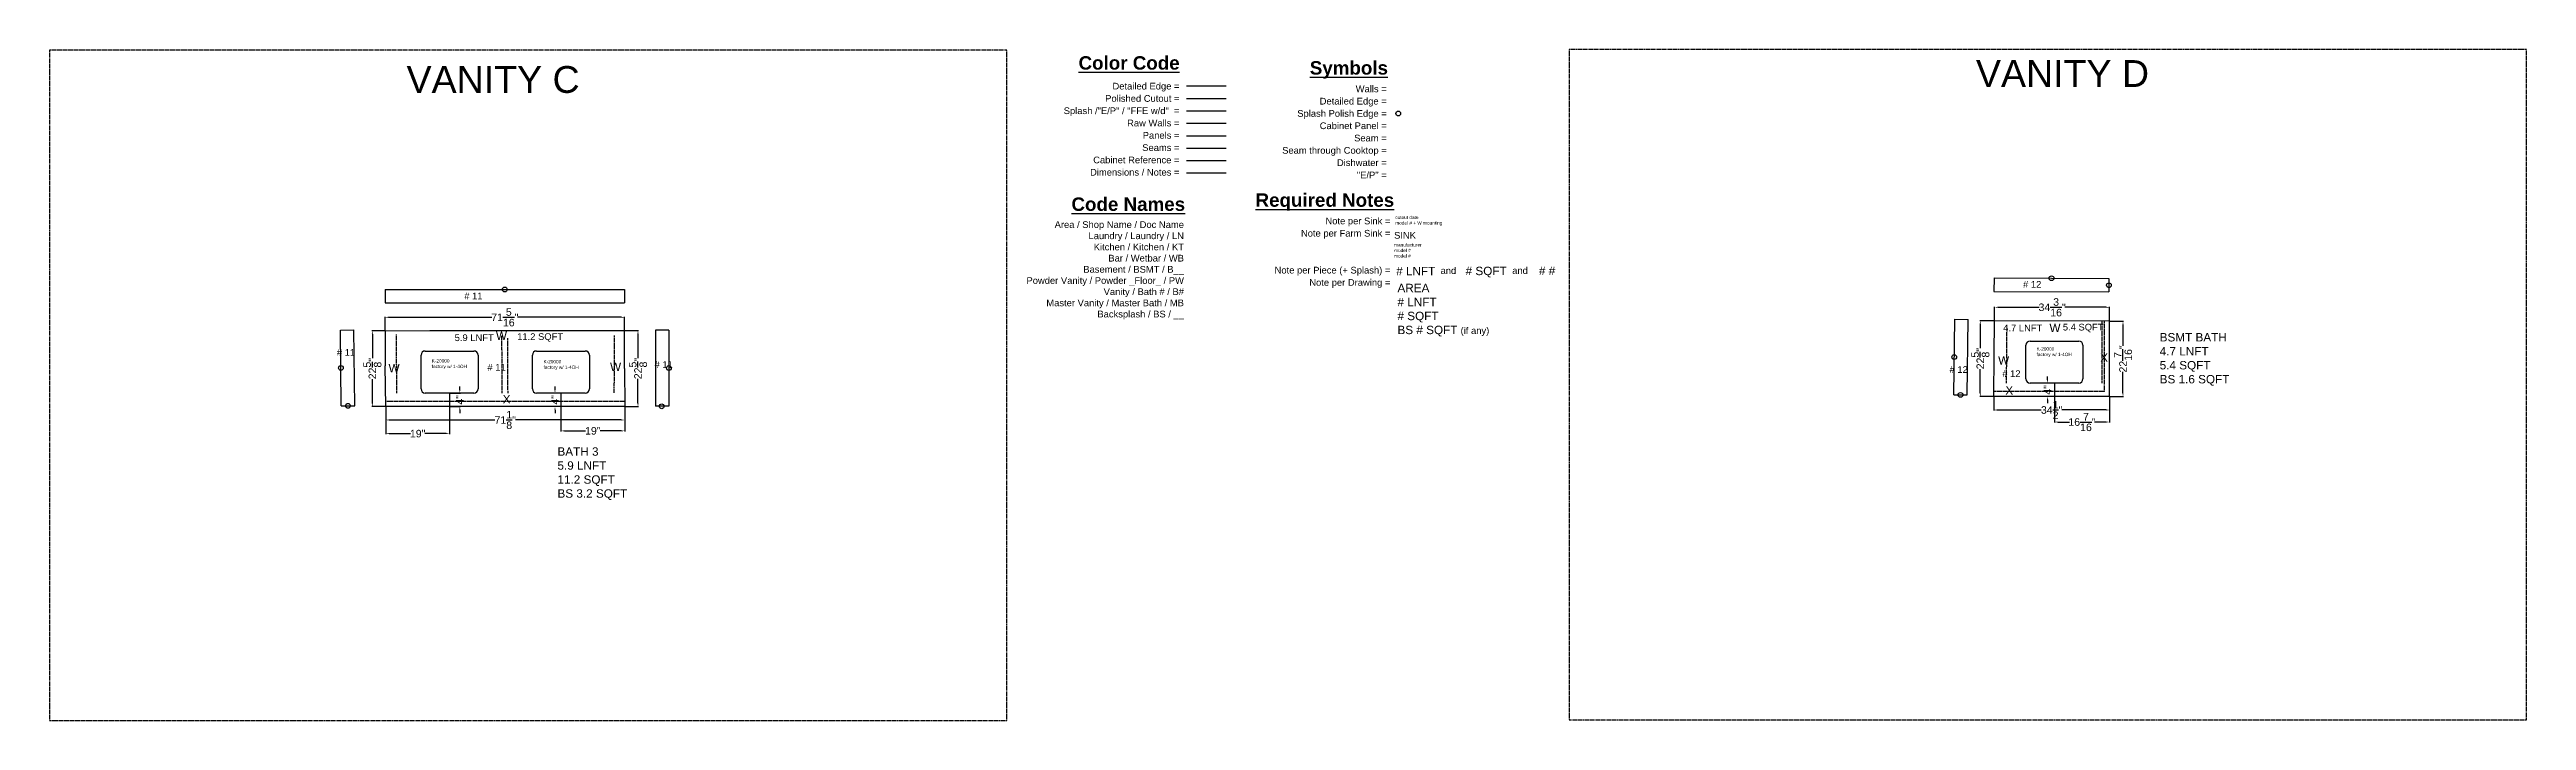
# Model space of a CAD drawing. Extents: x -347 to 953, y -714 to 758.
# Drawn here: x -88 to 650, y -714 to -514 of the extents above; entities that cross this region are included whole.
import ezdxf
from ezdxf.enums import TextEntityAlignment as Align

# ---------------------------------------------------------------- set-up
doc = ezdxf.new("R2010")
doc.units = 0
doc.header["$MEASUREMENT"] = 0
doc.linetypes.add('DASHED', pattern=[0.75, 0.5, -0.25])
doc.layers.get('0').update_dxf_attribs({"linetype": 'CONTINUOUS'})
doc.layers.get('Defpoints').update_dxf_attribs({"linetype": 'CONTINUOUS'})
for name, color, linetype in [('_CURVE', 7, 'CONTINUOUS'), ('BACK_SPLASH', 211, 'CONTINUOUS'), ('BLUE_BLUE', 5, 'CONTINUOUS'), ('GREEN_TEXT', 90, 'CONTINUOUS'), ('ORANGE_CABS', 30, 'DASHED'), ('RED_WALL', 1, 'CONTINUOUS')]:
    doc.layers.add(name, color=color, linetype=linetype)
doc.layers.add('No Print', color=8, linetype='CONTINUOUS', plot=False)
doc.layers.add('Reference', color=7, linetype='CONTINUOUS', transparency=0.5)
doc.styles.add('Model Text', font='arial.ttf', dxfattribs={"height": 2})
doc.styles.get("Standard").update_dxf_attribs({"font": 'arial.ttf'})
doc.dimstyles.get("Standard").update_dxf_attribs({"dimtxt": 2.25, "dimasz": 1, "dimexe": 0.18, "dimexo": 0.0625, "dimgap": 0.09, "dimtad": 0, "dimdec": 4, "dimzin": 0, "dimdsep": 46, "dimlunit": 5, "dimtxsty": 'Standard', "dimcen": 1, "dimclrd": 3, "dimclre": 3, "dimadec": 0, "dimazin": 0, "dimtfac": 1, "dimtdec": 4, "dimtofl": 0, "dimtmove": 0, "dimatfit": 3, "dimfxl": 1, "dimtolj": 1, "dimtzin": 0, "dimarcsym": 0})

msp = doc.modelspace()

# ---------------------------------------------------------------- texts
for s, p in [('# LNFT', (313.206573, -578.547951)), ('# SQFT', (333.881853, -578.515523)), ('# #', (355.734011, -578.433074))]:
    msp.add_text(s, height=2.5).set_placement(p, align=Align.TOP_LEFT)
at = {"linetype": 'Continuous', "attachment_point": 1, "style": 'Model Text'}
for s, width, insert, char_height in [('VANITY C', 134.25107034, (18.530529, -518.684007), 8), ('VANITY D', 134.25107034, (485.85719, -516.909219), 8), ('cutout date\\Pmodel # + W mounting', 29.66556514, (312.950647, -563.295095), 1), ('{\\H2x;\\C3;SINK\\P\\H0.5x;manufacturer\\Pmodel #\\Pmodel #}', 29.66556514, (312.588309, -568.148157), 1), ('{\\C3;AREA\\P}# LNFT\\P# SQFT{\\C3;\\P\\C6;BS # SQFT}', 29.66556514, (313.596764, -583.603069), 2.5), ('K-20000\\Pfactory w/ 1-4OH', 22.67607236, (503.896102, -602.496325), 1), ('{\\C3;BSMT BATH\\P}4.7 LNFT\\P5.4 SQFT{\\C3;\\P\\C6;BS 1.6 SQFT}', 29.66556514, (540.559456, -598.286166), 2.5), ('K-20000\\Pfactory w/ 1-4OH', 22.67607236, (26.024969, -606.067751), 1), ('K-20000\\Pfactory w/ 1-4OH', 22.67607236, (59.30978, -606.2978), 1), ('{\\C3;BATH 3\\P}5.9 LNFT\\P11.2 SQFT{\\C3;\\P\\C6;BS 3.2 SQFT}', 29.66556514, (63.460224, -632.355949), 2.5)]:
    msp.add_mtext_dynamic_manual_height_columns(s, width=width, gutter_width=10, heights=[0], dxfattribs=dict(at, insert=insert, char_height=char_height))
at = {"linetype": 'Continuous', "char_height": 2, "attachment_point": 5, "style": 'Model Text'}
for s, insert in [('# 11', (38.42498, -587.227577)), ('# 12', (502.600529, -583.762204)), ('4.7 LNFT', (499.790018, -596.744697)), ('5.4 SQFT', (517.778924, -596.792665)), ('# 11', (0.492699, -604.068295)), ('5.9 LNFT', (38.669682, -599.689211)), ('11.2 SQFT', (58.296692, -599.615328)), ('# 11', (45.331925, -608.476938)), ('# 11', (95.094541, -607.685017)), ('# 12', (480.714571, -609.154511)), ('# 12', (496.403194, -610.389701))]:
    msp.add_mtext(s, dxfattribs=dict(at, insert=insert))
at = {"layer": 'GREEN_TEXT', "color": 90}
for s, p in [('W', (507.737428, -595.504489)), ('W', (45.139894, -597.814078)), ('X', (522.85054, -604.348719)), ('W', (13.166105, -607.535724)), ('W', (79.120589, -607.127065)), ('W', (492.453555, -605.180777)), ('X', (47.149949, -616.759917)), ('X', (494.611064, -614.12495))]:
    msp.add_text(s, height=2.5, dxfattribs=at).set_placement(p, align=Align.TOP_LEFT)
at = {"layer": 'Reference', "linetype": 'Continuous', "attachment_point": 1, "style": 'Model Text'}
for s, width, insert, char_height in [('{\\fArial|b1|i0|c0|p34;\\LColor Code}', 68.7490007, (218.624176, -515.749473), 4), ('{\\fArial|b1|i0|c0|p34;\\LSymbols}', 23.14391461, (287.485496, -517.23134), 4), ('{\\fArial|b1|i0|c0|p34;\\LCode Names}', 49.99480422, (216.510917, -557.858317), 4), ('{\\fArial|b1|i0|c0|p34;\\LRequired Notes}', 57.24687467, (271.332579, -556.635959), 4), ('\\pxqr;{\\C2;Area / Shop Name / Doc Name\\P}Laundry / Laundry / LN\\PKitchen / Kitchen / KT\\PBar / Wetbar / WB\\PBasement / BSMT / B__\\PPowder Vanity / Powder _Floor_ / PW\\PVanity / Bath # / B#\\PMaster Vanity / Master Bath / MB\\PBacksplash / BS / __\\P\\P ', 71.98762307, (178.029702, -564.954207), 2), ('and', 4.49726622, (326.422543, -578.674928), 2), ('and', 4.49726622, (347.756141, -578.637155), 2), ('(if any)', 12.21136784, (332.401148, -596.540698), 2)]:
    msp.add_mtext_dynamic_manual_height_columns(s, width=width, gutter_width=10, heights=[0], dxfattribs=dict(at, insert=insert, char_height=char_height))
at = {"layer": 'Reference', "linetype": 'Continuous', "char_height": 2, "attachment_point": 1, "line_spacing_factor": 1.1, "style": 'Model Text'}
for s, insert in [('\\pxqr;Detailed Edge =\\PPolished Cutout = \\PSplash /"E/P" / "FFE w/d"  =\\PRaw Walls = \\PPanels = \\PSeams =\\PCabinet Reference =\\PDimensions / Notes =    ', (207.691644, -523.676212)), ('\\pxqr;Walls = \\PDetailed Edge =\\PSplash Polish Edge =\\PCabinet Panel = \\PSeam = \\PSeam through Cooktop =\\PDishwater = ^J"E/P" =  \\P ', (269.397244, -524.484116)), ('\\pxqr;Note per Sink = \\PNote per Farm Sink =\\P\\P\\PNote per Piece (+ Splash) = \\PNote per Drawing = ', (270.484542, -563.862801))]:
    msp.add_mtext_dynamic_manual_height_columns(s, width=40.99871959, gutter_width=10, heights=[0], dxfattribs=dict(at, insert=insert))

# ---------------------------------------------------------------- blocks, each defined once
blk = doc.blocks.new('*D156')
at = {"color": 3, "linetype": 'Continuous', "lineweight": -2, "transparency": 16777216}
for p, q in [((12.12, -597.52), (12.12, -593.4)), ((13.12, -593.58), (43.95, -593.58)), ((82.44, -593.58), (51.61, -593.58)), ((83.44, -597.48), (83.44, -593.4))]:
    blk.add_line(p, q, dxfattribs=at)
at = {"color": 3, "linetype": 'Continuous', "transparency": 16777216}
for points in [[(13.12, -593.41), (13.12, -593.75), (12.12, -593.58)], [(82.44, -593.41), (82.44, -593.75), (83.44, -593.58)]]:
    blk.add_solid(points, dxfattribs=at)
at = {"layer": 'Defpoints', "color": 0, "linetype": 'Continuous', "transparency": 16777216}
for p in [(83.44, -593.58), (12.12, -597.58), (83.44, -597.54)]:
    blk.add_point(p, dxfattribs=at)
at = {"color": 0, "linetype": 'Continuous', "transparency": 16777216, "insert": (47.78, -593.58), "char_height": 2.25, "attachment_point": 5}
blk.add_mtext('\\A1;71{\\H1x;\\S5/16;}"', dxfattribs=at)
blk = doc.blocks.new('*D157')
at = {"color": 3, "linetype": 'Continuous', "lineweight": -2, "transparency": 16777216}
for p, q in [((83.5, -597.54), (87.62, -597.54)), ((87.44, -598.54), (87.44, -605.77)), ((87.44, -619.2), (87.44, -611.97)), ((83.54, -620.2), (87.62, -620.2))]:
    blk.add_line(p, q, dxfattribs=at)
at = {"color": 3, "linetype": 'Continuous', "transparency": 16777216}
for points in [[(87.27, -598.54), (87.61, -598.54), (87.44, -597.54)], [(87.27, -619.2), (87.61, -619.2), (87.44, -620.2)]]:
    blk.add_solid(points, dxfattribs=at)
at = {"layer": 'Defpoints', "color": 0, "linetype": 'Continuous', "transparency": 16777216}
for p in [(83.44, -597.54), (83.48, -620.2), (87.44, -620.2)]:
    blk.add_point(p, dxfattribs=at)
at = {"color": 0, "linetype": 'Continuous', "transparency": 16777216, "insert": (87.44, -608.87), "char_height": 2.25, "attachment_point": 5, "rotation": 90}
blk.add_mtext('\\A1;22{\\H1x;\\S5/8;}"', dxfattribs=at)
blk = doc.blocks.new('*D158')
at = {"color": 3, "linetype": 'Continuous', "lineweight": -2, "transparency": 16777216}
for p, q in [((12.34, -620.26), (12.34, -624.38)), ((13.34, -624.2), (44.84, -624.2)), ((82.48, -624.2), (50.97, -624.2)), ((83.48, -620.26), (83.48, -624.38))]:
    blk.add_line(p, q, dxfattribs=at)
at = {"color": 3, "linetype": 'Continuous', "transparency": 16777216}
for points in [[(13.34, -624.03), (13.34, -624.36), (12.34, -624.2)], [(82.48, -624.03), (82.48, -624.36), (83.48, -624.2)]]:
    blk.add_solid(points, dxfattribs=at)
at = {"layer": 'Defpoints', "color": 0, "linetype": 'Continuous', "transparency": 16777216}
for p in [(12.34, -620.2), (12.34, -624.2), (83.48, -620.2)]:
    blk.add_point(p, dxfattribs=at)
at = {"color": 0, "linetype": 'Continuous', "transparency": 16777216, "insert": (47.91, -624.2), "char_height": 2.25, "attachment_point": 5}
blk.add_mtext('\\A1;71{\\H1x;\\S1/8;}"', dxfattribs=at)
blk = doc.blocks.new('*D159')
at = {"color": 3, "linetype": 'Continuous', "lineweight": -2, "transparency": 16777216}
for p, q in [((12.06, -597.58), (8.16, -597.58)), ((8.34, -598.58), (8.34, -605.79)), ((8.34, -619.2), (8.34, -611.99)), ((12.28, -620.2), (8.16, -620.2))]:
    blk.add_line(p, q, dxfattribs=at)
at = {"color": 3, "linetype": 'Continuous', "transparency": 16777216}
for points in [[(8.17, -598.58), (8.5, -598.58), (8.34, -597.58)], [(8.17, -619.2), (8.5, -619.2), (8.34, -620.2)]]:
    blk.add_solid(points, dxfattribs=at)
at = {"layer": 'Defpoints', "color": 0, "linetype": 'Continuous', "transparency": 16777216}
for p in [(8.34, -597.58), (12.12, -597.58), (12.34, -620.2)]:
    blk.add_point(p, dxfattribs=at)
at = {"color": 0, "linetype": 'Continuous', "transparency": 16777216, "insert": (8.34, -608.89), "char_height": 2.25, "attachment_point": 5, "rotation": 90}
blk.add_mtext('\\A1;22{\\H1x;\\S5/8;}"', dxfattribs=at)
blk = doc.blocks.new('*D160')
at = {"color": 3, "linetype": 'Continuous', "lineweight": -2, "transparency": 16777216}
for p, q in [((491.42, -594.54), (491.42, -590.42)), ((492.42, -590.6), (504.69, -590.6)), ((524.64, -590.6), (512.36, -590.6)), ((525.64, -594.72), (525.64, -590.42))]:
    blk.add_line(p, q, dxfattribs=at)
at = {"color": 3, "linetype": 'Continuous', "transparency": 16777216}
for points in [[(492.42, -590.44), (492.42, -590.77), (491.42, -590.6)], [(524.64, -590.44), (524.64, -590.77), (525.64, -590.6)]]:
    blk.add_solid(points, dxfattribs=at)
at = {"layer": 'Defpoints', "color": 0, "linetype": 'Continuous', "transparency": 16777216}
for p in [(491.42, -594.6), (525.64, -590.6), (525.64, -594.78)]:
    blk.add_point(p, dxfattribs=at)
at = {"color": 0, "linetype": 'Continuous', "transparency": 16777216, "insert": (508.53, -590.6), "char_height": 2.25, "attachment_point": 5}
blk.add_mtext('\\A1;34{\\H1x;\\S3/16;}"', dxfattribs=at)
blk = doc.blocks.new('*D161')
at = {"color": 3, "linetype": 'Continuous', "lineweight": -2, "transparency": 16777216}
for p, q in [((525.7, -594.78), (529.82, -594.78)), ((529.64, -595.78), (529.64, -602.14)), ((529.64, -616.22), (529.64, -609.86)), ((525.7, -617.22), (529.82, -617.22))]:
    blk.add_line(p, q, dxfattribs=at)
at = {"color": 3, "linetype": 'Continuous', "transparency": 16777216}
for points in [[(529.47, -595.78), (529.8, -595.78), (529.64, -594.78)], [(529.47, -616.22), (529.8, -616.22), (529.64, -617.22)]]:
    blk.add_solid(points, dxfattribs=at)
at = {"layer": 'Defpoints', "color": 0, "linetype": 'Continuous', "transparency": 16777216}
for p in [(525.64, -594.78), (525.64, -617.22), (529.64, -617.22)]:
    blk.add_point(p, dxfattribs=at)
at = {"color": 0, "linetype": 'Continuous', "transparency": 16777216, "insert": (529.64, -606), "char_height": 2.25, "attachment_point": 5, "rotation": 90}
blk.add_mtext('\\A1;22{\\H1x;\\S7/16;}"', dxfattribs=at)
blk = doc.blocks.new('*D162')
at = {"color": 3, "linetype": 'Continuous', "lineweight": -2, "transparency": 16777216}
for p, q in [((491.14, -617.28), (491.14, -621.4)), ((525.64, -617.28), (525.64, -621.4)), ((492.14, -621.22), (505.31, -621.22)), ((524.64, -621.22), (511.47, -621.22))]:
    blk.add_line(p, q, dxfattribs=at)
at = {"color": 3, "linetype": 'Continuous', "transparency": 16777216}
for points in [[(492.14, -621.05), (492.14, -621.39), (491.14, -621.22)], [(524.64, -621.05), (524.64, -621.39), (525.64, -621.22)]]:
    blk.add_solid(points, dxfattribs=at)
at = {"layer": 'Defpoints', "color": 0, "linetype": 'Continuous', "transparency": 16777216}
for p in [(491.14, -617.22), (525.64, -617.22), (491.14, -621.22)]:
    blk.add_point(p, dxfattribs=at)
at = {"color": 0, "linetype": 'Continuous', "transparency": 16777216, "insert": (508.39, -621.22), "char_height": 2.25, "attachment_point": 5}
blk.add_mtext('\\A1;34{\\H1x;\\S1/2;}"', dxfattribs=at)
blk = doc.blocks.new('*D163')
at = {"color": 3, "linetype": 'Continuous', "lineweight": -2, "transparency": 16777216}
for p, q in [((491.36, -594.6), (486.96, -594.6)), ((487.14, -595.6), (487.14, -602.81)), ((487.14, -616.22), (487.14, -609.01)), ((491.08, -617.22), (486.96, -617.22))]:
    blk.add_line(p, q, dxfattribs=at)
at = {"color": 3, "linetype": 'Continuous', "transparency": 16777216}
for points in [[(486.98, -595.6), (487.31, -595.6), (487.14, -594.6)], [(486.98, -616.22), (487.31, -616.22), (487.14, -617.22)]]:
    blk.add_solid(points, dxfattribs=at)
at = {"layer": 'Defpoints', "color": 0, "linetype": 'Continuous', "transparency": 16777216}
for p in [(487.14, -594.6), (491.42, -594.6), (491.14, -617.22)]:
    blk.add_point(p, dxfattribs=at)
at = {"color": 0, "linetype": 'Continuous', "transparency": 16777216, "insert": (487.14, -605.91), "char_height": 2.25, "attachment_point": 5, "rotation": 90}
blk.add_mtext('\\A1;22{\\H1x;\\S5/8;}"', dxfattribs=at)
blk = doc.blocks.new('*D180')
at = {"color": 3, "linetype": 'Continuous', "lineweight": -2, "transparency": 16777216}
for p, q in [((31.33, -616.26), (31.33, -628.45)), ((12.34, -620.26), (12.34, -628.45)), ((13.34, -628.27), (19.68, -628.27)), ((30.33, -628.27), (23.98, -628.27))]:
    blk.add_line(p, q, dxfattribs=at)
at = {"color": 3, "linetype": 'Continuous', "transparency": 16777216}
for points in [[(13.34, -628.1), (13.34, -628.43), (12.34, -628.27)], [(30.33, -628.1), (30.33, -628.43), (31.33, -628.27)]]:
    blk.add_solid(points, dxfattribs=at)
at = {"layer": 'Defpoints', "color": 0, "linetype": 'Continuous', "transparency": 16777216}
for p in [(31.33, -616.2), (12.34, -620.2), (12.34, -628.27)]:
    blk.add_point(p, dxfattribs=at)
at = {"color": 0, "linetype": 'Continuous', "transparency": 16777216, "insert": (21.83, -628.27), "char_height": 2.25, "attachment_point": 5}
blk.add_mtext('\\A1;19"', dxfattribs=at)
blk = doc.blocks.new('*D181')
at = {"color": 3, "linetype": 'Continuous', "lineweight": -2, "transparency": 16777216}
for p, q in [((64.51, -616.26), (64.51, -627.63)), ((83.48, -620.26), (83.48, -627.63)), ((65.51, -627.45), (71.84, -627.45)), ((82.48, -627.45), (76.14, -627.45))]:
    blk.add_line(p, q, dxfattribs=at)
at = {"color": 3, "linetype": 'Continuous', "transparency": 16777216}
for points in [[(65.51, -627.28), (65.51, -627.62), (64.51, -627.45)], [(82.48, -627.28), (82.48, -627.62), (83.48, -627.45)]]:
    blk.add_solid(points, dxfattribs=at)
at = {"layer": 'Defpoints', "color": 0, "linetype": 'Continuous', "transparency": 16777216}
for p in [(64.51, -616.2), (83.48, -620.2), (83.48, -627.45)]:
    blk.add_point(p, dxfattribs=at)
at = {"color": 0, "linetype": 'Continuous', "transparency": 16777216, "insert": (73.99, -627.45), "char_height": 2.25, "attachment_point": 5}
blk.add_mtext('\\A1;19"', dxfattribs=at)
blk = doc.blocks.new('*D182')
at = {"color": 3, "linetype": 'Continuous', "lineweight": -2, "transparency": 16777216}
for p, q in [((64.45, -616.2), (62.55, -616.2)), ((62.73, -615.2), (62.73, -614.2)), ((64.45, -620.2), (62.55, -620.2)), ((62.73, -621.2), (62.73, -622.2))]:
    blk.add_line(p, q, dxfattribs=at)
at = {"color": 3, "linetype": 'Continuous', "transparency": 16777216}
for points in [[(62.56, -615.2), (62.89, -615.2), (62.73, -616.2)], [(62.56, -621.2), (62.89, -621.2), (62.73, -620.2)]]:
    blk.add_solid(points, dxfattribs=at)
at = {"layer": 'Defpoints', "color": 0, "linetype": 'Continuous', "transparency": 16777216}
for p in [(64.51, -616.2), (62.73, -620.2), (64.51, -620.2)]:
    blk.add_point(p, dxfattribs=at)
at = {"color": 0, "linetype": 'Continuous', "transparency": 16777216, "insert": (62.73, -618.2), "char_height": 2.25, "attachment_point": 5, "rotation": 90}
blk.add_mtext('\\A1;4"', dxfattribs=at)
blk = doc.blocks.new('*D183')
at = {"color": 3, "linetype": 'Continuous', "lineweight": -2, "transparency": 16777216}
for p, q in [((31.39, -616.2), (34.56, -616.2)), ((34.38, -615.2), (34.38, -614.2)), ((31.39, -620.2), (34.56, -620.2)), ((34.38, -621.2), (34.38, -622.2))]:
    blk.add_line(p, q, dxfattribs=at)
at = {"color": 3, "linetype": 'Continuous', "transparency": 16777216}
for points in [[(34.21, -615.2), (34.55, -615.2), (34.38, -616.2)], [(34.21, -621.2), (34.55, -621.2), (34.38, -620.2)]]:
    blk.add_solid(points, dxfattribs=at)
at = {"layer": 'Defpoints', "color": 0, "linetype": 'Continuous', "transparency": 16777216}
for p in [(31.33, -616.2), (34.38, -616.2), (31.33, -620.2)]:
    blk.add_point(p, dxfattribs=at)
at = {"color": 0, "linetype": 'Continuous', "transparency": 16777216, "insert": (34.38, -618.2), "char_height": 2.25, "attachment_point": 5, "rotation": 90}
blk.add_mtext('\\A1;4"', dxfattribs=at)
blk = doc.blocks.new('*D184')
at = {"color": 3, "linetype": 'Continuous', "lineweight": -2, "transparency": 16777216}
for p, q in [((509.21, -613.28), (509.21, -624.99)), ((525.64, -617.28), (525.64, -624.99)), ((510.21, -624.81), (513.69, -624.81)), ((524.64, -624.81), (521.15, -624.81))]:
    blk.add_line(p, q, dxfattribs=at)
at = {"color": 3, "linetype": 'Continuous', "transparency": 16777216}
for points in [[(510.21, -624.64), (510.21, -624.97), (509.21, -624.81)], [(524.64, -624.64), (524.64, -624.97), (525.64, -624.81)]]:
    blk.add_solid(points, dxfattribs=at)
at = {"layer": 'Defpoints', "color": 0, "linetype": 'Continuous', "transparency": 16777216}
for p in [(509.21, -613.22), (525.64, -617.22), (525.64, -624.81)]:
    blk.add_point(p, dxfattribs=at)
at = {"color": 0, "linetype": 'Continuous', "transparency": 16777216, "insert": (517.42, -624.81), "char_height": 2.25, "attachment_point": 5}
blk.add_mtext('\\A1;16{\\H1x;\\S7/16;}"', dxfattribs=at)
blk = doc.blocks.new('*D185')
at = {"color": 3, "linetype": 'Continuous', "lineweight": -2, "transparency": 16777216}
for p, q in [((507.18, -612.22), (507.18, -611.22)), ((509.15, -613.22), (507, -613.22)), ((509.15, -617.22), (507, -617.22)), ((507.18, -618.22), (507.18, -619.22))]:
    blk.add_line(p, q, dxfattribs=at)
at = {"color": 3, "linetype": 'Continuous', "transparency": 16777216}
for points in [[(507.01, -612.22), (507.35, -612.22), (507.18, -613.22)], [(507.01, -618.22), (507.35, -618.22), (507.18, -617.22)]]:
    blk.add_solid(points, dxfattribs=at)
at = {"layer": 'Defpoints', "color": 0, "linetype": 'Continuous', "transparency": 16777216}
for p in [(507.18, -613.22), (509.21, -613.22), (509.21, -617.22)]:
    blk.add_point(p, dxfattribs=at)
at = {"color": 0, "linetype": 'Continuous', "transparency": 16777216, "insert": (507.18, -615.22), "char_height": 2.25, "attachment_point": 5, "rotation": 90}
blk.add_mtext('\\A1;4"', dxfattribs=at)

# ---------------------------------------------------------------- dimensions: what is measured, and where the dimension line sits
at = {"linetype": 'Continuous'}
for base, p1, p2, picture, middle in [((525.636175, -590.601881), (491.418561, -594.601825), (525.636175, -594.78299), '*D160', (508.527368, -590.601881)), ((83.439068, -593.580667), (12.118071, -597.580666), (83.439068, -597.540529), '*D156', (47.778569, -593.580667)), ((12.337517, -628.267148), (31.329158, -616.195864), (12.337517, -620.195863), '*D180', (21.833337, -628.267148)), ((83.478927, -627.449069), (64.508063, -616.195864), (83.478927, -620.195863), '*D181', (73.993495, -627.449069)), ((491.142443, -621.218432), (525.636175, -617.218432), (491.142443, -617.218432), '*D162', (508.389309, -621.218432)), ((525.636175, -624.805423), (509.20756, -613.218432), (525.636175, -617.218432), '*D184', (517.421867, -624.805423)), ((12.337517, -624.195863), (83.478927, -620.195863), (12.337517, -620.195863), '*D158', (47.908222, -624.195863))]:
    dim = msp.add_linear_dim(base=base, p1=p1, p2=p2, dimstyle='Standard', override={"dimpost": '"'}, dxfattribs=at)
    dim.commit()
    dim.dimension.update_dxf_attribs({"geometry": picture, "text_midpoint": middle})
for base, p1, p2, picture, middle in [((487.142742, -594.601825), (491.142443, -617.218432), (491.418561, -594.601825), '*D163', (487.142742, -605.910128)), ((529.636175, -617.218432), (525.636175, -594.78299), (525.636175, -617.218432), '*D161', (529.636175, -606.000711)), ((8.337704, -597.580666), (12.337517, -620.195863), (12.118071, -597.580666), '*D159', (8.337704, -608.888265)), ((87.439061, -620.195863), (83.439068, -597.540529), (83.478927, -620.195863), '*D157', (87.439061, -608.868196)), ((507.181264, -613.218432), (509.20756, -617.218432), (509.20756, -613.218432), '*D185', (507.181264, -615.218432)), ((34.380767, -616.195864), (31.329158, -620.195863), (31.329158, -616.195864), '*D183', (34.380767, -618.195864)), ((62.726439, -620.195864), (64.508063, -616.195864), (64.508063, -620.195864), '*D182', (62.726439, -618.195864))]:
    dim = msp.add_linear_dim(base=base, p1=p1, p2=p2, angle=90, dimstyle='Standard', override={"dimpost": '"'}, dxfattribs=at)
    dim.commit()
    dim.dimension.update_dxf_attribs({"geometry": picture, "text_midpoint": middle})

# ---------------------------------------------------------------- linework, layer by layer
at = {"color": 5, "linetype": 'Continuous'}
msp.add_line((250.792087, -524.631635), (262.544252, -524.631635), dxfattribs=at)
at = {"color": 4, "linetype": 'Continuous'}
msp.add_line((250.792087, -528.355914), (262.544252, -528.355914), dxfattribs=at)
at = {"color": 6, "linetype": 'Continuous'}
msp.add_line((250.792087, -532.080191), (262.544252, -532.080191), dxfattribs=at)
at = {"color": 1, "linetype": 'Continuous'}
msp.add_line((250.792087, -535.724378), (262.544252, -535.724378), dxfattribs=at)
at = {"color": 143, "linetype": 'Continuous', "true_color": 0x7aafdf}
msp.add_line((250.792087, -539.444573), (262.544252, -539.444573), dxfattribs=at)
at = {"color": 30, "linetype": 'Continuous', "true_color": 0xf26722}
msp.add_line((250.792087, -543.138489), (262.544252, -543.138489), dxfattribs=at)
at = {"color": 30, "linetype": 'Continuous', "true_color": 0xf8991e}
msp.add_line((250.792087, -546.883007), (262.544252, -546.883007), dxfattribs=at)
at = {"color": 3, "linetype": 'Continuous'}
msp.add_line((250.792087, -550.55187), (262.544252, -550.55187), dxfattribs=at)
for centre in [(313.831711, -532.825986), (508.353418, -581.936629), (47.774067, -585.299552), (525.451636, -584.027184), (479.387045, -605.437002), (-1.03027, -608.681816), (96.646377, -608.712084), (1.079358, -619.980967), (94.492996, -620.123005), (481.249378, -616.712748)]:
    msp.add_circle(centre, 0.707983, dxfattribs=at)
at = {"layer": '_CURVE', "color": 4, "linetype": 'Continuous'}
for p, q in [((24.079158, -603.633364), (38.579158, -603.633364)), ((57.258063, -603.633364), (71.758063, -603.633364)), ((500.70756, -611.968432), (500.70756, -601.905932)), ((501.95756, -600.655932), (516.45756, -600.655932)), ((517.70756, -601.905932), (517.70756, -611.968432)), ((22.829158, -614.945864), (22.829158, -604.883364)), ((39.829158, -604.883364), (39.829158, -614.945864)), ((56.008063, -614.945864), (56.008063, -604.883364)), ((73.008063, -604.883364), (73.008063, -614.945864)), ((38.579158, -616.195864), (24.079158, -616.195864)), ((71.758063, -616.195864), (57.258063, -616.195864)), ((516.45756, -613.218432), (501.95756, -613.218432))]:
    msp.add_line(p, q, dxfattribs=at)
for centre, start, end in [((24.079158, -604.883364), 90, 180), ((38.579158, -604.883364), 0, 90), ((57.258063, -604.883364), 90, 180), ((71.758063, -604.883364), 0, 90), ((501.95756, -601.905932), 90, 180), ((516.45756, -601.905932), 0, 90), ((501.95756, -611.968432), 180, 270), ((516.45756, -611.968432), 270, 0), ((24.079158, -614.945864), 180, 270), ((38.579158, -614.945864), 270, 0), ((57.258063, -614.945864), 180, 270), ((71.758063, -614.945864), 270, 0)]:
    msp.add_arc(centre, 1.25, start, end, dxfattribs=at)
at = {"layer": 'BACK_SPLASH', "color": 211}
for p, q in [((491.244611, -581.846046), (491.223433, -585.84599)), ((491.244611, -581.846046), (525.462225, -582.027212)), ((525.462225, -582.027212), (525.441047, -586.027156)), ((12.113569, -585.31962), (83.434565, -585.279483)), ((12.113569, -585.31962), (12.11582, -589.31962)), ((12.11582, -589.31962), (83.436817, -589.279482)), ((83.434565, -585.279483), (83.436817, -589.279482)), ((491.223433, -585.84599), (525.441047, -586.027156)), ((-1.139993, -597.374218), (2.859819, -597.335406)), ((-0.920548, -619.989415), (-1.139993, -597.374218)), ((3.079264, -619.950603), (2.859819, -597.335406)), ((96.626443, -597.384417), (92.62645, -597.391456)), ((92.62645, -597.391456), (92.666317, -620.046791)), ((96.626443, -597.384417), (96.66631, -620.039752)), ((479.249527, -616.688305), (479.524564, -594.1857)), ((479.524564, -594.1857), (483.524265, -594.234586)), ((483.249228, -616.737191), (483.524265, -594.234586)), ((479.249527, -616.688305), (483.249228, -616.737191)), ((-0.920548, -619.989415), (3.079264, -619.950603)), ((96.66631, -620.039752), (92.666317, -620.046791))]:
    msp.add_line(p, q, dxfattribs=at)
at = {"layer": 'BLUE_BLUE', "color": 5}
for p, q in [((525.636175, -617.218432), (525.636175, -594.78299)), ((525.636175, -617.218432), (491.142443, -617.218432)), ((83.478927, -620.195863), (12.337517, -620.195863))]:
    msp.add_line(p, q, dxfattribs=at)
at = {"layer": 'No Print', "linetype": 'DASHED', "ltscale": 0.5}
for points in [[(-87.784368, -713.789716), (197.255044, -713.789716), (197.255044, -513.960808), (-87.784368, -513.960808)], [(364.741515, -713.576111), (649.780928, -713.576111), (649.780928, -513.747203), (364.741515, -513.747203)]]:
    msp.add_lwpolyline(points, close=True, dxfattribs=at)
at = {"layer": 'ORANGE_CABS', "color": 30, "linetype": 'DASHED', "ltscale": 0.5}
for p, q in [((494.95404, -613.218432), (495.109629, -596.777036)), ((523.46108, -613.218432), (523.46108, -594.771474)), ((524.164148, -615.718432), (524.164148, -594.775197)), ((15.647315, -616.195864), (15.510192, -598.692788)), ((47.011001, -616.195864), (46.925692, -599.041868)), ((48.736929, -616.195577), (48.674769, -599.727654)), ((80.388477, -599.014488), (80.27919, -616.196347)), ((83.470305, -618.695863), (12.320502, -618.695864)), ((524.164147, -615.718432), (491.164183, -615.718432))]:
    msp.add_line(p, q, dxfattribs=at)
at = {"layer": 'RED_WALL', "color": 1}
for p, q in [((491.320638, -604.923433), (491.418561, -594.601825)), ((525.636175, -594.78299), (491.418561, -594.601825)), ((12.118071, -597.580666), (25.478639, -597.564929)), ((12.118071, -597.580666), (12.200336, -608.101545)), ((25.478639, -597.564929), (41.557439, -597.546011)), ((41.557439, -597.546011), (56.076158, -597.495492)), ((56.076158, -597.495492), (73.002059, -597.556705)), ((73.002059, -597.556705), (83.439068, -597.540529)), ((83.413843, -608.861475), (83.439068, -597.540529)), ((12.337517, -620.195863), (12.200336, -608.101545)), ((83.413843, -608.861475), (83.478927, -620.195863)), ((491.142443, -617.218432), (491.320638, -604.923433)), ((31.329158, -616.195864), (31.329158, -620.195864)), ((64.508063, -616.195864), (64.508063, -620.195864)), ((509.20756, -613.218432), (509.20756, -617.218432))]:
    msp.add_line(p, q, dxfattribs=at)

msp.set_redraw_order([(e.dxf.handle, doc.entitydb.next_handle()) for e in msp.query("TEXT MTEXT ATTDEF DIMENSION ARC_DIMENSION")])  # texts and dimensions are drawn at this point

doc.saveas('drawing.dxf')
